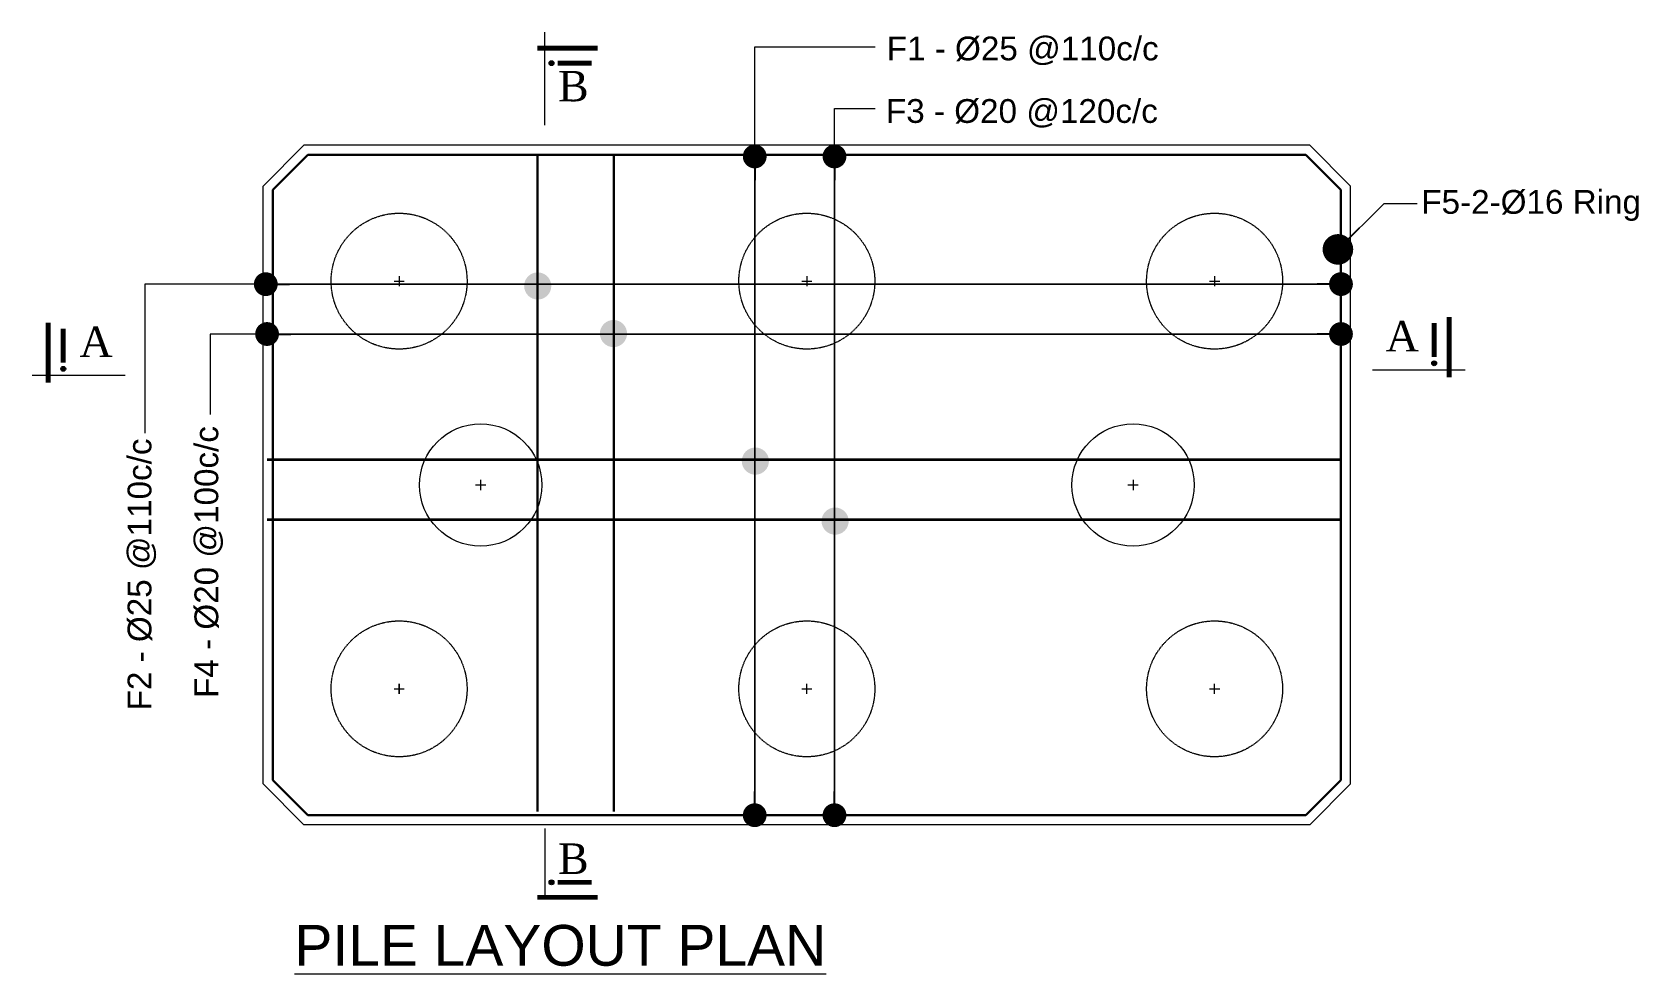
# Model space of a CAD drawing. Header units: millimetres. Extents: x -571543 to 35267, y -84886 to 197746.
# Drawn here: x -402870 to -391048, y 9045 to 15975 of the extents above; entities that cross this region are included whole.
import ezdxf

# ---------------------------------------------------------------- set-up
doc = ezdxf.new("R2010")
doc.units = ezdxf.units.MM
doc.linetypes.add('DASHED', pattern=[0.75, 0.5, -0.25])
for name, color, linetype, lineweight in [('Center Line', 34, 'Continuous', 15), ('Dimision', 96, 'Continuous', 18), ('Hatching', 65, 'Continuous', 20), ('Pile', 11, 'Continuous', 15), ('Rod', 12, 'Continuous', 30), ('Rod -2', 5, 'Continuous', 35), ('Text', 7, 'Continuous', 15)]:
    doc.layers.add(name, color=color, linetype=linetype, lineweight=lineweight)
doc.styles.add('ROMANS', font='arial.ttf', dxfattribs={"height": 200})
doc.styles.get("Standard").update_dxf_attribs({"font": 'times.ttf'})
doc.dimstyles.new('ISO-25', dxfattribs={"dimtxt": 175, "dimasz": 100, "dimexe": 65, "dimexo": 115.625, "dimgap": 40, "dimtad": 1, "dimtoh": 1, "dimdec": 0, "dimtxsty": 'Standard', "dimblk": 'DOT', "dimcen": 300, "dimclrd": 256, "dimclre": 256, "dimclrt": 256, "dimadec": 0, "dimazin": 0, "dimtfac": 1, "dimtdec": 0, "dimtix": 1, "dimtmove": 0, "dimatfit": 3, "dimldrblk": 'DOT', "dimfxl": 75, "dimlwd": -1, "dimarcsym": 0})

msp = doc.modelspace()

# ---------------------------------------------------------------- texts
at = {"layer": 'Text', "style": 'ROMANS'}
for s, p in [('F1 - %%C25 @110c/c ', (-396582, 15767.7)), ('F3 - %%C20 @120c/c ', (-396587.8, 15307.6)), ('F5-2-%%C16 Ring', (-392648.9, 14638.7))]:
    msp.add_text(s, height=175, dxfattribs=at).set_placement(p)
at = {"layer": 'Text'}
for s, p in [('B', (-399000.6, 15465.6)), ('A', (-392910.6, 13625.6)), ('A', (-402521.8, 13584.6)), ('B', (-399000.6, 9781.2))]:
    msp.add_text(s, height=224.2, dxfattribs=at).set_placement(p)
at = {"layer": 'Text', "style": 'ROMANS'}
for s, p in [('F4 - %%C20 @100c/c ', (-401500.4, 11075.8)), ('F2 - %%C25 @110c/c ', (-401992.2, 10984.3))]:
    msp.add_text(s, height=175, rotation=90, dxfattribs=at).set_placement(p)
at = {"layer": 'Text', "insert": (-400940, 9405.4), "char_height": 300, "width": 17029.005, "attachment_point": 1, "style": 'ROMANS'}
msp.add_mtext('{\\LPILE LAYOUT PLAN }', dxfattribs=at)

# ---------------------------------------------------------------- blocks, each defined once
blk = doc.blocks.new('_Dot')
at = {"color": 0, "linetype": 'ByBlock', "lineweight": -2}
blk.add_line((-0.5, 0), (-1, 0), dxfattribs=at)
at = {"color": 0, "linetype": 'ByBlock', "const_width": 0.5}
blk.add_lwpolyline([(-0.25, 0, 1), (0.25, 0, 1)], format="xyb", close=True, dxfattribs=at)

# ---------------------------------------------------------------- hatches: boundary and pattern name
at = {"layer": 'Dimision', "ltscale": 5}
h = msp.add_hatch(color=256, dxfattribs=at)
h.paths.add_polyline_path([(-399249.8, 14107.6, 1), (-399049.8, 14107.6)])
h.paths.add_polyline_path([(-399249.8, 14107.6), (-399049.8, 14107.6, 1)])
h = msp.add_hatch(color=256, dxfattribs=at)
h.paths.add_polyline_path([(-398692.4, 13757.4, 1), (-398492.4, 13757.4)])
h.paths.add_polyline_path([(-398692.4, 13757.4), (-398492.4, 13757.4, 1)])
h = msp.add_hatch(color=256, dxfattribs=at)
h.paths.add_polyline_path([(-397648.4, 12818.7, 1), (-397448.4, 12818.7)])
h.paths.add_polyline_path([(-397648.4, 12818.7), (-397448.4, 12818.7, 1)])
h = msp.add_hatch(color=256, dxfattribs=at)
h.paths.add_polyline_path([(-397061.6, 12377.1, 1), (-396861.6, 12377.1)])
h.paths.add_polyline_path([(-397061.6, 12377.1), (-396861.6, 12377.1, 1)])
at = {"layer": 'Text'}
for points in [[(-399030.8, 15746.6, 1), (-399066.7, 15746.6, 1)], [(-402640.8, 13515.9, 1), (-402640.8, 13480, 1)], [(-392553.6, 13556.9, -1), (-392553.6, 13521, -1)], [(-399030.8, 9719.3, -1), (-399066.7, 9719.3, -1)]]:
    msp.add_hatch(color=256, dxfattribs=at).paths.add_polyline_path(points)

# ---------------------------------------------------------------- linework, layer by layer
at = {"layer": 'Center Line'}
for p, q in [((-400207.2, 14142.9), (-400132.2, 14142.9)), ((-400169.7, 14180.4), (-400169.7, 14105.4)), ((-397207.2, 14142.9), (-397132.2, 14142.9)), ((-397169.7, 14180.4), (-397169.7, 14105.4)), ((-394207.2, 14142.9), (-394132.2, 14142.9)), ((-394169.7, 14180.4), (-394169.7, 14105.4)), ((-399569.7, 12680.4), (-399569.7, 12605.4)), ((-394769.7, 12680.4), (-394769.7, 12605.4)), ((-399532.2, 12642.9), (-399607.2, 12642.9)), ((-394732.2, 12642.9), (-394807.2, 12642.9)), ((-400207.2, 11142.9), (-400132.2, 11142.9)), ((-400207.2, 11142.9), (-400132.2, 11142.9)), ((-400169.7, 11105.4), (-400169.7, 11180.4)), ((-400169.7, 11180.4), (-400169.7, 11105.4)), ((-397207.2, 11142.9), (-397132.2, 11142.9)), ((-397169.7, 11105.4), (-397169.7, 11180.4)), ((-394207.2, 11142.9), (-394132.2, 11142.9)), ((-394169.7, 11105.4), (-394169.7, 11180.4))]:
    msp.add_line(p, q, dxfattribs=at)
at = {"layer": 'Dimision', "ltscale": 3}
msp.add_line((-399096.9, 10115.9), (-399096.9, 9597.7), dxfattribs=at)
at = {"layer": 'Hatching', "linetype": 'DASHED', "ltscale": 7}
for centre in [(-400169.7, 14142.9), (-397169.7, 14142.9), (-394169.7, 14142.9), (-400169.7, 11142.9), (-397169.7, 11142.9), (-394169.7, 11142.9)]:
    msp.add_circle(centre, 500, dxfattribs=at)
at = {"layer": 'Pile', "ltscale": 3}
for p, q in [((-401169.7, 14842.9), (-400869.7, 15142.9)), ((-393469.7, 15142.9), (-400869.7, 15142.9)), ((-393169.7, 14842.9), (-393469.7, 15142.9)), ((-401169.7, 10442.9), (-401169.7, 14842.9)), ((-393169.7, 10442.9), (-393169.7, 14842.9)), ((-400869.7, 10142.9), (-401169.7, 10442.9)), ((-393469.7, 10142.9), (-393169.7, 10442.9)), ((-393469.7, 10142.9), (-400869.7, 10142.9))]:
    msp.add_line(p, q, dxfattribs=at)
for centre in [(-399569.7, 12642.9), (-394769.7, 12642.9)]:
    msp.add_circle(centre, 450, dxfattribs=at)
at = {"layer": 'Rod', "ltscale": 0.1}
for p, q in [((-401099.7, 14813.9), (-400840.8, 15072.9)), ((-393498.7, 15072.9), (-400840.8, 15072.9)), ((-398590.1, 15072.9), (-398590.1, 10239.3)), ((-393239.7, 14813.9), (-393498.7, 15072.9)), ((-401099.7, 10471.9), (-401099.7, 14813.9)), ((-393239.7, 10471.9), (-393239.7, 14813.9)), ((-400840.8, 10212.9), (-401099.7, 10471.9)), ((-393498.7, 10212.9), (-393239.7, 10471.9)), ((-393498.7, 10212.9), (-400840.8, 10212.9))]:
    msp.add_line(p, q, dxfattribs=at)
at = {"layer": 'Rod', "linetype": 'DASHED', "ltscale": 5}
msp.add_line((-399150.8, 15072.9), (-399150.8, 10239.3), dxfattribs=at)
at = {"layer": 'Rod -2', "linetype": 'DASHED', "ltscale": 5}
msp.add_line((-393239.7, 12828.9), (-401140.8, 12828.9), dxfattribs=at)
at = {"layer": 'Rod -2', "ltscale": 0.02}
msp.add_line((-393239.7, 12387.3), (-401140.8, 12387.3), dxfattribs=at)
at = {"layer": 'Text'}
for p, q in [((-399096.9, 15291.3), (-399096.9, 15975.5)), ((-393008.9, 13490.8), (-392324.8, 13490.8)), ((-402185.5, 13449.8), (-402869.7, 13449.8))]:
    msp.add_line(p, q, dxfattribs=at)
at = {"layer": 'Text', "const_width": 35.9}
for points in [[(-399151.7, 15856.8), (-398709.4, 15856.8)], [(-399003.2, 15746.6), (-398753.7, 15746.6)], [(-402751.1, 13394.9), (-402751.1, 13837.3)], [(-392553.6, 13584.4), (-392553.6, 13833.9)], [(-392443.4, 13435.9), (-392443.4, 13878.3)], [(-402640.8, 13543.4), (-402640.8, 13792.9)], [(-399003.2, 9719.3), (-398753.7, 9719.3)], [(-399151.7, 9609.1), (-398709.4, 9609.1)]]:
    msp.add_lwpolyline(points, dxfattribs=at)
at = {"layer": 'Text'}
for centre in [(-399048.7, 15746.6), (-402640.8, 13497.9), (-392553.6, 13538.9), (-399048.7, 9719.3)]:
    msp.add_circle(centre, 17.9, dxfattribs=at)

msp.set_redraw_order([(e.dxf.handle, doc.entitydb.next_handle()) for e in msp.query("TEXT MTEXT ATTDEF DIMENSION ARC_DIMENSION")])  # texts and dimensions are drawn at this point

# ---------------------------------------------------------------- leaders
at = {"layer": 'Dimision', "ltscale": 5}
for points, override in [([(-397553.1, 10212.9), (-397553.1, 15867.7), (-396667.5, 15867.7)], {"dimasz": 175, "dimtad": 0}), ([(-396966.3, 10212.9), (-396966.3, 15413.3), (-396667.5, 15413.3)], {"dimasz": 175, "dimtad": 0}), ([(-397553.1, 15060.6), (-397553.1, 10212.9)], {"dimasz": 175, "dimtad": 0}), ([(-396966.3, 15060.6), (-396966.3, 10212.9)], {"dimasz": 175, "dimtad": 0}), ([(-393262.3, 14376.6), (-392922.9, 14714.3), (-392680, 14714.3)], {"dimasz": 225, "dimtad": 0}), ([(-393239.7, 14121.3), (-402039.8, 14120.8), (-402039.8, 13023.4)], {"dimasz": 175, "dimtad": 0}), ([(-401150.5, 14120.9), (-393239.7, 14121.3)], {"dimasz": 175, "dimtad": 0}), ([(-393239.7, 13754), (-401559.3, 13754), (-401559.3, 13160.8)], {"dimasz": 175, "dimtad": 0}), ([(-401141.1, 13754), (-393239.7, 13754)], {"dimasz": 175, "dimtad": 0})]:
    msp.add_leader(points, dimstyle='ISO-25', override=override, dxfattribs=at)

doc.saveas('drawing.dxf')
